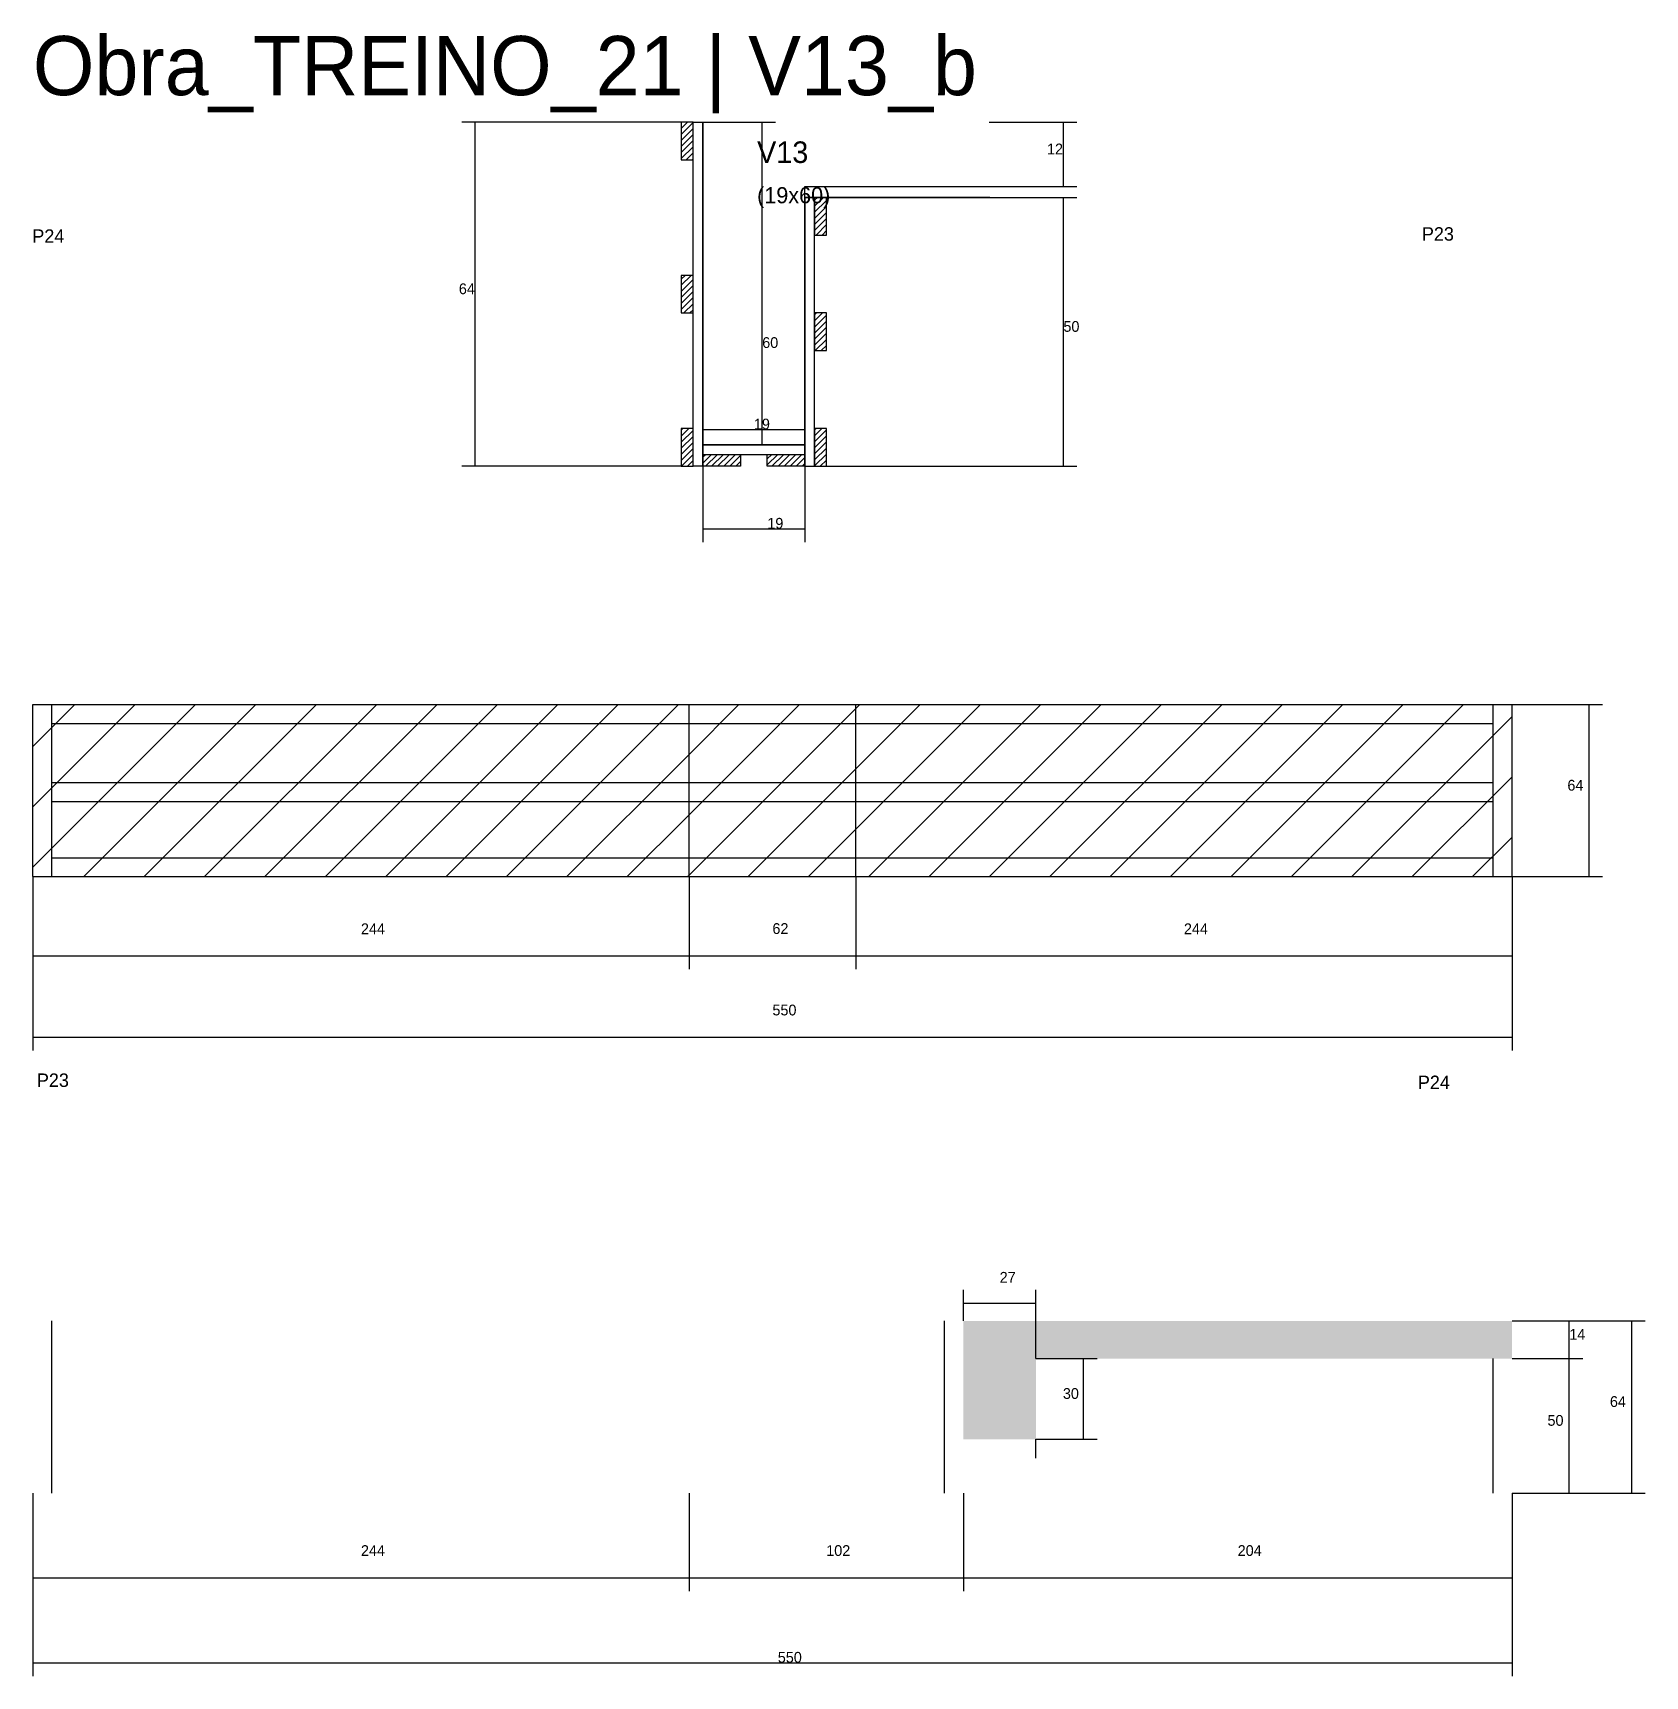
# Model space of a CAD drawing. Header units: metres. Extents: x -132 to 34800, y -36000 to 1848.
# Drawn here: x 11680 to 12280, y -24048 to -23437 of the extents above; entities that cross this region are included whole.
import ezdxf

# ---------------------------------------------------------------- set-up
doc = ezdxf.new("R2010")
doc.units = ezdxf.units.M
for name, color, linetype in [('COTA', 4, 'Continuous'), ('Cota Seção (2x)', 4, 'Continuous'), ('Hachura', 253, 'Continuous'), ('LABEL_ID', 3, 'Continuous'), ('Madeira', 126, 'Continuous'), ('NOMENCLATURA', 7, 'Continuous'), ('Painéis', 200, 'Continuous'), ('SARR_2.2x7', 40, 'Continuous'), ('Texto Seção', 7, 'Continuous')]:
    doc.layers.add(name, color=color, linetype=linetype)

msp = doc.modelspace()

# ---------------------------------------------------------------- texts
at = {"layer": 'COTA'}
for s, p in [('12', (12057.1, -23482)), ('64', (11838.4, -23534)), ('50', (12063.2, -23548)), ('19', (11953.1, -23621.2)), ('64', (12250.6, -23718.6)), ('244', (11802, -23772)), ('62', (11955, -23771.9)), ('244', (12108, -23772)), ('550', (11955, -23802.2)), ('27', (12039.5, -23901.6)), ('14', (12251.3, -23922.8)), ('30', (12063, -23944.8)), ('64', (12266.4, -23947.8)), ('50', (12243.2, -23954.8)), ('244', (11802, -24003.2)), ('102', (11975, -24003.2)), ('204', (12128, -24003.2)), ('550', (11957, -24042.9))]:
    msp.add_text(s, height=4, dxfattribs=at).set_placement(p)
at = {"layer": 'Cota Seção (2x)'}
for s, p in [('60', (11951.2, -23554)), ('19', (11948.1, -23584.3))]:
    msp.add_text(s, height=4, dxfattribs=at).set_placement(p)
at = {"layer": 'LABEL_ID'}
msp.add_text('Obra_TREINO_21 | V13_b', height=22, dxfattribs=at).set_placement((11680, -23460))
at = {"layer": 'NOMENCLATURA'}
for s, p in [('P24', (11679.8, -23514.9)), ('P23', (12196.5, -23514.1)), ('P23', (11681.5, -23828.8)), ('P24', (12195, -23829.6))]:
    msp.add_text(s, height=5, dxfattribs=at).set_placement(p)
at = {"layer": 'Texto Seção'}
for s, height, p in [('V13', 8, (11949.3, -23485.2)), ('(19x60)', 6, (11949.3, -23500.2))]:
    msp.add_text(s, height=height, dxfattribs=at).set_placement(p)

# ---------------------------------------------------------------- hatches: boundary and pattern name
at = {"layer": 'COTA'}
h = msp.add_hatch(dxfattribs=at)
h.set_pattern_fill('AR-CONC', scale=0.03)
h.paths.add_polyline_path([(12053, -23929.8), (12230, -23929.8), (12230, -23915.8), (12026, -23915.8), (12026, -23959.8), (12053, -23959.8)])
at = {"layer": 'Hachura'}
h = msp.add_hatch(dxfattribs=at)
h.set_pattern_fill('ANSI31', scale=5)
h.paths.add_polyline_path([(11924, -23750.6), (11924, -23686.6), (11680, -23686.6), (11680, -23750.6)])
h = msp.add_hatch(dxfattribs=at)
h.set_pattern_fill('ANSI31', scale=5)
h.paths.add_polyline_path([(11986, -23686.6), (11924, -23686.6), (11924, -23750.6), (11986, -23750.6)])
h = msp.add_hatch(dxfattribs=at)
h.set_pattern_fill('ANSI31', scale=5)
h.paths.add_polyline_path([(11986, -23686.6), (11986, -23750.6), (12230, -23750.6), (12230, -23686.6)])
at = {"layer": 'Madeira'}
h = msp.add_hatch(dxfattribs=at)
h.set_pattern_fill('ANSI31', scale=0.5)
h.paths.add_polyline_path([(11921.1, -23470), (11925.5, -23470), (11925.5, -23484), (11921.1, -23484)])
h = msp.add_hatch(dxfattribs=at)
h.set_pattern_fill('ANSI31', scale=0.5)
h.paths.add_polyline_path([(11970.7, -23498), (11975.1, -23498), (11975.1, -23512), (11970.7, -23512)])
h = msp.add_hatch(dxfattribs=at)
h.set_pattern_fill('ANSI31', scale=0.5)
h.paths.add_polyline_path([(11921.1, -23527), (11925.5, -23527), (11925.5, -23541), (11921.1, -23541)])
h = msp.add_hatch(dxfattribs=at)
h.set_pattern_fill('ANSI31', scale=0.5)
h.paths.add_polyline_path([(11970.7, -23541), (11975.1, -23541), (11975.1, -23555), (11970.7, -23555)])
h = msp.add_hatch(dxfattribs=at)
h.set_pattern_fill('ANSI31', scale=0.5)
h.paths.add_polyline_path([(11921.1, -23584), (11925.5, -23584), (11925.5, -23598), (11921.1, -23598)])
h = msp.add_hatch(dxfattribs=at)
h.set_pattern_fill('ANSI31', scale=0.5)
h.paths.add_polyline_path([(11970.7, -23584), (11975.1, -23584), (11975.1, -23598), (11970.7, -23598)])
h = msp.add_hatch(dxfattribs=at)
h.set_pattern_fill('ANSI31', scale=0.5)
h.paths.add_polyline_path([(11943.1, -23593.6), (11943.1, -23598), (11929.1, -23598), (11929.1, -23593.6)])
h = msp.add_hatch(dxfattribs=at)
h.set_pattern_fill('ANSI31', scale=0.5)
h.paths.add_polyline_path([(11967.1, -23593.6), (11967.1, -23598), (11953.1, -23598), (11953.1, -23593.6)])

# ---------------------------------------------------------------- linework, layer by layer
at = {"layer": 'COTA'}
for p, q in [((11921.1, -23470), (11839.5, -23470)), ((11844.5, -23598), (11844.5, -23470)), ((12035.6, -23470), (12068.2, -23470)), ((12063.2, -23494), (12063.2, -23470)), ((12035.8, -23494), (12068.2, -23494)), ((12035.8, -23498), (12068.2, -23498)), ((12063.2, -23598), (12063.2, -23498)), ((11921.1, -23598), (11839.5, -23598)), ((11929.1, -23598), (11929.1, -23626.2)), ((11967.1, -23598), (11967.1, -23626.2)), ((11975.1, -23598), (12068.2, -23598)), ((11929.1, -23621.2), (11967.1, -23621.2)), ((12230, -23686.6), (12263.7, -23686.6)), ((12258.7, -23750.6), (12258.7, -23686.6)), ((11680, -23750.6), (11680, -23785)), ((11680, -23750.6), (11680, -23815.3)), ((11924, -23750.6), (11924, -23785)), ((11924, -23750.6), (11924, -23785)), ((11986, -23750.6), (11986, -23785)), ((11986, -23750.6), (11986, -23785)), ((12230, -23750.6), (12230, -23785)), ((12230, -23750.6), (12263.7, -23750.6)), ((12230, -23750.6), (12230, -23815.3)), ((11680, -23780), (11924, -23780)), ((11924, -23780), (11986, -23780)), ((11986, -23780), (12230, -23780)), ((11680, -23810.3), (12230, -23810.3)), ((12026, -23915.8), (12026, -23904.2)), ((12053, -23929.8), (12053, -23904.2)), ((12026, -23909.2), (12053, -23909.2)), ((12230, -23915.8), (12256.3, -23915.8)), ((12230, -23915.8), (12279.5, -23915.8)), ((12251.3, -23929.8), (12251.3, -23915.8)), ((12274.5, -23979.8), (12274.5, -23915.8)), ((12053, -23929.8), (12075.7, -23929.8)), ((12070.7, -23959.8), (12070.7, -23929.8)), ((12230, -23929.8), (12256.3, -23929.8)), ((12230, -23929.8), (12256.3, -23929.8)), ((12251.3, -23979.8), (12251.3, -23929.8)), ((12053, -23959.8), (12075.7, -23959.8)), ((11680, -23979.8), (11680, -24047.9)), ((11680, -23979.8), (11680, -24016.3)), ((11924, -23979.8), (11924, -24016.3)), ((11924, -23979.8), (11924, -24016.3)), ((12026, -23979.8), (12026, -24016.3)), ((12026, -23979.8), (12026, -24016.3)), ((12230, -23979.8), (12230, -24016.3)), ((12230, -23979.8), (12230, -24047.9)), ((12230, -23979.8), (12256.3, -23979.8)), ((12230, -23979.8), (12279.5, -23979.8)), ((11680, -24011.3), (11924, -24011.3)), ((11924, -24011.3), (12026, -24011.3)), ((12026, -24011.3), (12230, -24011.3)), ((11680, -24042.9), (12230, -24042.9))]:
    msp.add_line(p, q, dxfattribs=at)
at = {"layer": 'Cota Seção (2x)'}
for p, q in [((11929.1, -23470), (11956.2, -23470)), ((11951.2, -23590), (11951.2, -23470)), ((11929.1, -23590), (11929.1, -23579.3)), ((11967.1, -23590), (11967.1, -23579.3)), ((11929.1, -23584.3), (11967.1, -23584.3)), ((11929.1, -23590), (11956.2, -23590))]:
    msp.add_line(p, q, dxfattribs=at)
at = {"layer": 'Madeira'}
for points in [[(11921.1, -23470), (11921.1, -23484), (11925.5, -23484), (11925.5, -23470)], [(11970.7, -23498), (11970.7, -23512), (11975.1, -23512), (11975.1, -23498)], [(11921.1, -23527), (11921.1, -23541), (11925.5, -23541), (11925.5, -23527)], [(11970.7, -23541), (11970.7, -23555), (11975.1, -23555), (11975.1, -23541)], [(11921.1, -23584), (11921.1, -23598), (11925.5, -23598), (11925.5, -23584)], [(11970.7, -23584), (11970.7, -23598), (11975.1, -23598), (11975.1, -23584)], [(11929.1, -23593.6), (11943.1, -23593.6), (11943.1, -23598), (11929.1, -23598)], [(11953.1, -23593.6), (11967.1, -23593.6), (11967.1, -23598), (11953.1, -23598)]]:
    msp.add_lwpolyline(points, close=True, dxfattribs=at)
at = {"layer": 'Painéis'}
for p, q in [((11925.5, -23598), (11925.5, -23470)), ((11929.1, -23598), (11929.1, -23470)), ((11967.1, -23494), (12035.8, -23494)), ((11967.1, -23498), (11967.1, -23494)), ((11967.1, -23498), (12035.8, -23498)), ((11967.1, -23598), (11967.1, -23498)), ((11970.7, -23598), (11970.7, -23498)), ((11929.1, -23590), (11967.1, -23590)), ((11929.1, -23593.6), (11929.1, -23590)), ((11929.1, -23593.6), (11967.1, -23593.6)), ((11680, -23686.6), (12230, -23686.6)), ((11680, -23750.6), (11680, -23686.6)), ((11924, -23750.6), (11924, -23686.6)), ((11986, -23750.6), (11986, -23686.6)), ((12230, -23750.6), (12230, -23686.6)), ((11680, -23750.6), (12230, -23750.6))]:
    msp.add_line(p, q, dxfattribs=at)
for points in [[(11925.5, -23598), (11925.5, -23470), (11929.1, -23470), (11929.1, -23598)], [(11970.7, -23598), (11970.7, -23498), (11967.1, -23498), (11967.1, -23598)], [(11967.1, -23590), (11929.1, -23590), (11929.1, -23593.6), (11967.1, -23593.6)]]:
    msp.add_lwpolyline(points, close=True, dxfattribs=at)
msp.add_lwpolyline([(12035.8, -23498), (11967.1, -23498), (11967.1, -23494), (12035.8, -23494)], dxfattribs=at)
at = {"layer": 'SARR_2.2x7'}
for p, q in [((11687, -23750.6), (11687, -23686.6)), ((12223, -23750.6), (12223, -23686.6)), ((11687, -23693.6), (11924, -23693.6)), ((11924, -23693.6), (11986, -23693.6)), ((11986, -23693.6), (12223, -23693.6)), ((11687, -23715.6), (11924, -23715.6)), ((11924, -23715.6), (11986, -23715.6)), ((11986, -23715.6), (12223, -23715.6)), ((11687, -23722.6), (11924, -23722.6)), ((11924, -23722.6), (11986, -23722.6)), ((11986, -23722.6), (12223, -23722.6)), ((11687, -23743.6), (11924, -23743.6)), ((11924, -23743.6), (11986, -23743.6)), ((11986, -23743.6), (12223, -23743.6)), ((11687, -23979.8), (11687, -23915.8)), ((12019, -23979.8), (12019, -23915.8)), ((12223, -23979.8), (12223, -23929.8)), ((12053, -23966.8), (12053, -23959.8))]:
    msp.add_line(p, q, dxfattribs=at)

msp.set_redraw_order([(e.dxf.handle, doc.entitydb.next_handle()) for e in msp.query("TEXT MTEXT ATTDEF DIMENSION ARC_DIMENSION")])  # texts and dimensions are drawn at this point

doc.saveas('drawing.dxf')
